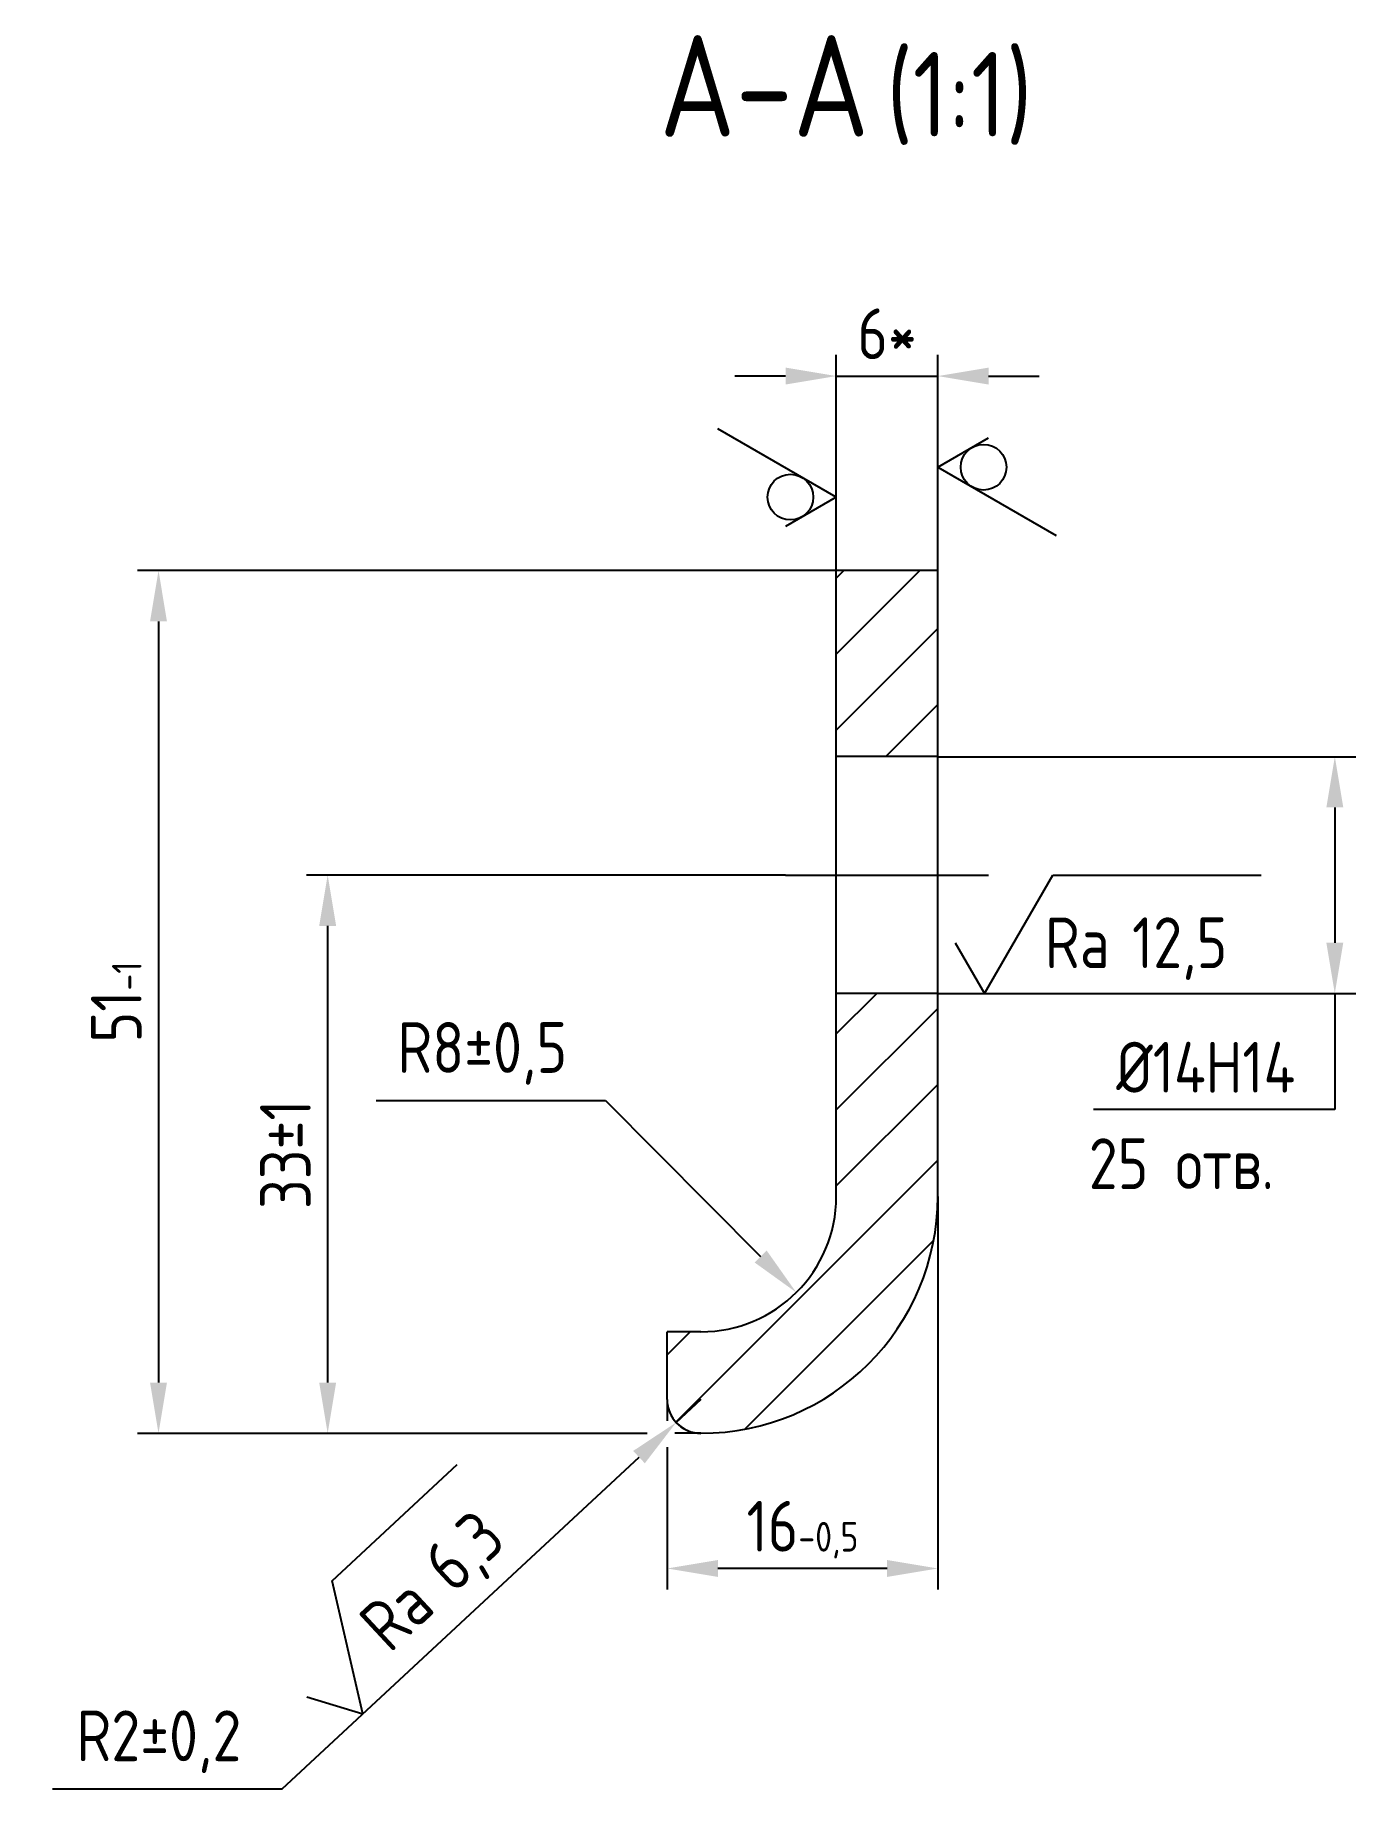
# Model space of a CAD drawing. Header units: millimetres. Extents: x 2992 to 6597, y 1250 to 2866.
# Drawn here: x 4065.3 to 4143.4, y 1360.9 to 1464.6 of the extents above; entities that cross this region are included whole.
import ezdxf
from ezdxf.enums import TextEntityAlignment as Align

# ---------------------------------------------------------------- set-up
doc = ezdxf.new("R2010")
doc.units = ezdxf.units.MM
doc.header["$LTSCALE"] = 0.4
doc.linetypes.add('CENTER', pattern=[50.8, 31.75, -6.35, 6.35, -6.35])
for name, color, linetype in [('Cen', 5, 'CENTER'), ('Cont', 6, 'Continuous'), ('Dim', 7, 'Continuous'), ('Hatch', 2, 'Continuous'), ('Text', 3, 'Continuous'), ('Textb', 6, 'Continuous')]:
    doc.layers.add(name, color=color, linetype=linetype)
doc.styles.add('Style1', font='romans.shx', dxfattribs={"width": 0.8})
doc.dimstyles.new('Dia_1', dxfattribs={"dimtxt": 3, "dimasz": 3, "dimexe": 1.25, "dimexo": 0, "dimgap": 1, "dimtad": 1, "dimtoh": 1, "dimtxsty": 'Style1', "dimcen": 2.5, "dimclrt": 3, "dimadec": 0, "dimazin": 0, "dimtfac": 1, "dimtmove": 0, "dimatfit": 3, "dimfxl": 1, "dimarcsym": 0})
doc.dimstyles.new('Lin$0', dxfattribs={"dimtxt": 3, "dimasz": 3, "dimexe": 1.25, "dimexo": 0, "dimgap": 1, "dimtad": 1, "dimtoh": 1, "dimdec": 5, "dimlfac": -1, "dimtxsty": 'Style1', "dimcen": 2.5, "dimclrt": 3, "dimaunit": 1, "dimadec": 0, "dimazin": 0, "dimtfac": 1, "dimtdec": 5, "dimtmove": 0, "dimatfit": 3, "dimldrblk": 'NONE', "dimfxl": 1, "dimarcsym": 0})

msp = doc.modelspace()

# ---------------------------------------------------------------- texts
at = {"layer": 'Text', "color": 3, "style": 'Style1', "width": 0.8}
msp.add_text('25 отв.', height=3, dxfattribs=at).set_placement((4127.623006, 1396.36175))

# ---------------------------------------------------------------- blocks, each defined once
blk = doc.blocks.new('*D45')
at = {"layer": 'Defpoints', "color": 0, "transparency": 16777216}
for p in [(4082.63, 1414.92), (4109.7, 1414.92), (4101.52, 1381.92)]:
    blk.add_point(p, dxfattribs=at)
at = {"layer": 'Dim', "color": 0, "lineweight": -2, "transparency": 16777216}
for p, q in [((4109.7, 1414.92), (4081.38, 1414.92)), ((4082.63, 1384.92), (4082.63, 1411.92)), ((4101.52, 1381.92), (4081.38, 1381.92))]:
    blk.add_line(p, q, dxfattribs=at)
at = {"layer": 'Dim', "color": 0, "transparency": 16777216}
for points in [[(4082.13, 1411.92), (4083.13, 1411.92), (4082.63, 1414.92)], [(4082.13, 1384.92), (4083.13, 1384.92), (4082.63, 1381.92)]]:
    blk.add_solid(points, dxfattribs=at)
at = {"layer": 'Dim', "color": 3, "transparency": 16777216, "insert": (4080.13, 1398.42), "char_height": 3, "attachment_point": 5, "rotation": 90, "style": 'Style1'}
blk.add_mtext('33%%P1', dxfattribs=at)
blk = doc.blocks.new('_None')
blk = doc.blocks.new('*D46')
at = {"layer": 'Defpoints', "color": 0, "transparency": 16777216}
for p in [(4112.7, 1432.92), (4072.63, 1381.92), (4091.92, 1381.92)]:
    blk.add_point(p, dxfattribs=at)
at = {"layer": 'Dim', "color": 0, "lineweight": -2, "transparency": 16777216}
for p, q in [((4112.7, 1432.92), (4071.38, 1432.92)), ((4072.63, 1429.92), (4072.63, 1384.92)), ((4091.92, 1381.92), (4071.38, 1381.92))]:
    blk.add_line(p, q, dxfattribs=at)
at = {"layer": 'Dim', "color": 0, "transparency": 16777216}
for points in [[(4072.13, 1429.92), (4073.13, 1429.92), (4072.63, 1432.92)], [(4072.13, 1384.92), (4073.13, 1384.92), (4072.63, 1381.92)]]:
    blk.add_solid(points, dxfattribs=at)
at = {"layer": 'Dim', "color": 3, "transparency": 16777216, "insert": (4070.13, 1407.42), "char_height": 3, "attachment_point": 5, "rotation": 90, "style": 'Style1'}
blk.add_mtext('51{\\H0.58333x;\\S^-1;}', dxfattribs=at)
blk = doc.blocks.new('*D47')
at = {"layer": 'Defpoints', "color": 0, "transparency": 16777216}
for p in [(4118.7, 1444.42), (4112.7, 1432.92), (4118.7, 1432.92)]:
    blk.add_point(p, dxfattribs=at)
at = {"layer": 'Dim', "color": 0, "lineweight": -2, "transparency": 16777216}
for p, q in [((4112.7, 1432.92), (4112.7, 1445.67)), ((4118.7, 1432.92), (4118.7, 1445.67)), ((4109.7, 1444.42), (4106.7, 1444.42)), ((4112.7, 1444.42), (4118.7, 1444.42)), ((4121.7, 1444.42), (4124.7, 1444.42))]:
    blk.add_line(p, q, dxfattribs=at)
at = {"layer": 'Dim', "color": 0, "transparency": 16777216}
for points in [[(4109.7, 1444.92), (4109.7, 1443.92), (4112.7, 1444.42)], [(4121.7, 1444.92), (4121.7, 1443.92), (4118.7, 1444.42)]]:
    blk.add_solid(points, dxfattribs=at)
at = {"layer": 'Dim', "color": 3, "transparency": 16777216, "insert": (4115.7, 1446.92), "char_height": 3, "attachment_point": 5, "style": 'Style1'}
blk.add_mtext('6*', dxfattribs=at)
blk = doc.blocks.new('sherISO_09')
at = {"layer": 'Text'}
for q in [(4.04, 7), (-1.73, 3)]:
    blk.add_line((0, 0), q, dxfattribs=at)
blk.add_circle((0, 2.71), 1.35, dxfattribs=at)
blk = doc.blocks.new('*D48')
at = {"layer": 'Defpoints', "color": 0, "transparency": 16777216}
for p in [(4118.7, 1395.92), (4102.7, 1381.11), (4102.7, 1373.93)]:
    blk.add_point(p, dxfattribs=at)
at = {"layer": 'Dim', "color": 0, "lineweight": -2, "transparency": 16777216}
for p, q in [((4118.7, 1395.92), (4118.7, 1372.68)), ((4102.7, 1381.11), (4102.7, 1372.68)), ((4115.7, 1373.93), (4105.7, 1373.93))]:
    blk.add_line(p, q, dxfattribs=at)
at = {"layer": 'Dim', "color": 0, "transparency": 16777216}
for points in [[(4105.7, 1374.43), (4105.7, 1373.43), (4102.7, 1373.93)], [(4115.7, 1374.43), (4115.7, 1373.43), (4118.7, 1373.93)]]:
    blk.add_solid(points, dxfattribs=at)
at = {"layer": 'Dim', "color": 3, "transparency": 16777216, "insert": (4110.7, 1376.43), "char_height": 3, "attachment_point": 5, "style": 'Style1'}
blk.add_mtext('16{\\H0.58333x;\\S^-0,5;}', dxfattribs=at)
blk = doc.blocks.new('ZNAK02')
at = {"layer": 'Textb', "style": 'Style1', "width": 0.8}
blk.add_attdef('А-А', text='', height=6, dxfattribs=at).set_placement((13.92, -0.06), align=Align.RIGHT)
blk.add_attdef('SC(1)', (14.94, -0.06), '', height=5, dxfattribs=at)
blk = doc.blocks.new('*D49')
at = {"layer": 'Defpoints', "color": 0, "transparency": 16777216}
for p in [(4118.7, 1421.92), (4142.17, 1421.92), (4118.7, 1407.92)]:
    blk.add_point(p, dxfattribs=at)
at = {"layer": 'Dim', "color": 0, "lineweight": -2, "transparency": 16777216}
for p, q in [((4118.7, 1421.92), (4143.42, 1421.92)), ((4142.17, 1418.92), (4142.17, 1410.92)), ((4118.7, 1407.92), (4143.42, 1407.92)), ((4142.17, 1407.92), (4142.17, 1401.06)), ((4142.17, 1401.06), (4127.91, 1401.06))]:
    blk.add_line(p, q, dxfattribs=at)
at = {"layer": 'Dim', "color": 0, "transparency": 16777216}
for points in [[(4141.67, 1418.92), (4142.67, 1418.92), (4142.17, 1421.92)], [(4141.67, 1410.92), (4142.67, 1410.92), (4142.17, 1407.92)]]:
    blk.add_solid(points, dxfattribs=at)
at = {"layer": 'Dim', "color": 3, "transparency": 16777216, "insert": (4134.54, 1403.56), "char_height": 3, "attachment_point": 5, "style": 'Style1'}
blk.add_mtext('%%C14H14', dxfattribs=at)
blk = doc.blocks.new('sherISO_01')
at = {"layer": 'Text'}
blk.add_line((4.04, 7), (16.36, 7), dxfattribs=at)
blk.add_lwpolyline([(-1.73, 3), (0, 0), (4.04, 7)], dxfattribs=at)
at = {"layer": 'Text', "style": 'Style1', "width": 0.8}
blk.add_text('Ra', height=3, dxfattribs=at).set_placement((3.58, 1.5))
blk.add_attdef('12,5', (8.73, 1.5), '', height=3, dxfattribs=at)
blk = doc.blocks.new('*D50')
at = {"layer": 'Defpoints', "color": 0, "transparency": 16777216}
for p in [(4104.7, 1383.92), (4103.23, 1382.56)]:
    blk.add_point(p, dxfattribs=at)
at = {"layer": 'Dim', "color": 0, "lineweight": -2, "transparency": 16777216}
for p, q in [((4104.7, 1383.92), (4103.23, 1382.56)), ((4079.94, 1360.9), (4101.04, 1380.52)), ((4066.37, 1360.9), (4079.94, 1360.9))]:
    blk.add_line(p, q, dxfattribs=at)
blk.add_arc((4104.7, 1383.92), 2, 187.1124, 270, dxfattribs=at)
at = {"layer": 'Dim', "color": 0, "transparency": 16777216}
blk.add_solid([(4100.69, 1380.88), (4101.38, 1380.15), (4103.23, 1382.56)], dxfattribs=at)
at = {"layer": 'Dim', "color": 3, "transparency": 16777216, "insert": (4072.65, 1363.69), "char_height": 3, "attachment_point": 5, "style": 'Style1'}
blk.add_mtext('R2%%P0,2', dxfattribs=at)
blk = doc.blocks.new('sherISO_03')
at = {"layer": 'Text'}
blk.add_line((4.04, 7), (14.12, 7), dxfattribs=at)
blk.add_lwpolyline([(-1.73, 3), (0, 0), (4.04, 7)], dxfattribs=at)
at = {"layer": 'Text', "style": 'Style1', "width": 0.8}
blk.add_text('Ra', height=3, dxfattribs=at).set_placement((3.58, 1.5))
blk.add_attdef('6,3', (8.73, 1.5), '', height=3, dxfattribs=at)
blk = doc.blocks.new('*D51')
at = {"layer": 'Defpoints', "color": 0, "transparency": 16777216}
for p in [(4099.06, 1401.6), (4104.7, 1395.92)]:
    blk.add_point(p, dxfattribs=at)
at = {"layer": 'Dim', "color": 0, "lineweight": -2, "transparency": 16777216}
for p, q in [((4085.49, 1401.6), (4099.06, 1401.6)), ((4099.06, 1401.6), (4108.22, 1392.38))]:
    blk.add_line(p, q, dxfattribs=at)
at = {"layer": 'Dim', "color": 0, "transparency": 16777216}
blk.add_solid([(4108.58, 1392.73), (4107.87, 1392.02), (4110.33, 1390.25)], dxfattribs=at)
at = {"layer": 'Dim', "color": 3, "transparency": 16777216, "insert": (4091.77, 1404.38), "char_height": 3, "attachment_point": 5, "style": 'Style1'}
blk.add_mtext('R8%%P0,5', dxfattribs=at)

# ---------------------------------------------------------------- dimensions: what is measured, and where the dimension line sits
at = {"layer": 'Dim'}
for base, p1, p2, text, picture, middle in [((4118.696522, 1444.423932), (4112.696522, 1432.922459), (4118.696522, 1432.922459), '<>*', '*D47', (4115.696522, 1446.923932)), ((4102.696522, 1373.928921), (4118.696522, 1395.922459), (4102.696522, 1381.105926), '<>{\\H0.58333x;\\S^-0,5;}', '*D48', (4110.696522, 1376.428921))]:
    dim = msp.add_linear_dim(base=base, p1=p1, p2=p2, text=text, dimstyle='Lin$0', dxfattribs=at)
    dim.commit()
    dim.dimension.update_dxf_attribs({"geometry": picture, "text_midpoint": middle})
for base, p1, p2, text, picture, middle in [((4072.625254, 1381.922459), (4112.696522, 1432.922459), (4091.918001, 1381.922459), '<>{\\H0.58333x;\\S^-1;}', '*D46', (4070.125254, 1407.422459)), ((4082.625254, 1414.922459), (4101.517452, 1381.922459), (4109.696522, 1414.922459), '<>%%P1', '*D45', (4080.125254, 1398.422459))]:
    dim = msp.add_linear_dim(base=base, p1=p1, p2=p2, angle=270, text=text, dimstyle='Lin$0', dxfattribs=at)
    dim.commit()
    dim.dimension.update_dxf_attribs({"geometry": picture, "text_midpoint": middle})
dim = msp.add_linear_dim(base=(4142.16787, 1421.922459), p1=(4118.696522, 1407.922459), p2=(4118.696522, 1421.922459), angle=270, text='%%C<>H14', dimstyle='Lin$0', dxfattribs=at)
dim.commit()
dim.dimension.update_dxf_attribs({"geometry": '*D49', "text_midpoint": (4134.539298, 1401.056633), "dimtype": 160})
dim = msp.add_radius_dim(center=(4104.696522, 1395.922459), mpoint=(4099.058268, 1401.597853), text='<>%%P0,5', dimstyle='Dia_1', override={"dimse1": 1, "dimarcsym": 1}, dxfattribs=at)
dim.commit()
dim.dimension.update_dxf_attribs({"geometry": '*D51', "text_midpoint": (4091.772554, 1401.597853), "dimtype": 164})
dim = msp.add_radius_dim(center=(4104.696522, 1383.922459), mpoint=(4103.231965, 1382.560449), text='<>%%P0,2', dimstyle='Dia_1', dxfattribs=at)
dim.commit()
dim.dimension.update_dxf_attribs({"geometry": '*D50', "text_midpoint": (4072.654282, 1360.89935), "dimtype": 164})

# ---------------------------------------------------------------- hatches: boundary and pattern name
at = {"layer": 'Hatch'}
h = msp.add_hatch(dxfattribs=at)
h.set_pattern_fill('ANSI31', color=256, style=0)
h.set_pattern_definition([(45, (2310.014, 6683.7804), (-2.245064, 2.245064), [])])
h.paths.add_polyline_path([(4118.696522, 1432.922459), (4112.696522, 1432.922459), (4112.696522, 1421.922459), (4118.696522, 1421.922459)])
h.paths.add_polyline_path([(4104.696522, 1387.922459), (4102.696522, 1387.922459), (4102.696522, 1383.922459, 0.4142135624), (4104.696522, 1381.922459, 0.4142135624), (4118.696522, 1395.922459), (4118.696522, 1407.922459), (4112.696522, 1407.922459), (4112.696522, 1395.922459, -0.4142135624)])

# ---------------------------------------------------------------- linework, layer by layer
at = {"layer": 'Cen'}
msp.add_line((4109.696522, 1414.922459), (4121.696522, 1414.922459), dxfattribs=at)
at = {"layer": 'Cont'}
for p, q in [((4118.696522, 1432.922459), (4112.696522, 1432.922459)), ((4112.696522, 1395.922459), (4112.696522, 1432.922459)), ((4118.696522, 1395.922459), (4118.696522, 1432.922459)), ((4118.696522, 1421.922459), (4112.696522, 1421.922459)), ((4118.696522, 1407.922459), (4112.696522, 1407.922459)), ((4104.696522, 1387.922459), (4102.696522, 1387.922459)), ((4102.696522, 1383.922459), (4102.696522, 1387.922459))]:
    msp.add_line(p, q, dxfattribs=at)
for centre, radius, start, end in [((4104.696522, 1395.922459), 14, 270, 0), ((4104.696522, 1395.922459), 8, 270, 0), ((4104.696522, 1383.922459), 2, 180, 270)]:
    msp.add_arc(centre, radius, start, end, dxfattribs=at)
at = {"layer": 'Dim'}
for p, q in [((4102.696522, 1383.922459), (4102.696522, 1382.662952)), ((4104.696522, 1381.922459), (4103.146308, 1381.922459))]:
    msp.add_line(p, q, dxfattribs=at)

# ---------------------------------------------------------------- block references
for name, p, values in [('ZNAK02', (4100.720892, 1458.637084), {'А-А': 'А-А', 'SC(1)': '(1:1)'}), ('sherISO_01', (4121.452317, 1407.922459), {'12,5': '12,5'})]:
    msp.add_blockref(name, p, dxfattribs=at).add_auto_attribs(values)
for p, rotation in [((4112.696522, 1437.26333), 89.99999999999999), ((4118.696522, 1439.03278), 270)]:
    msp.add_blockref('sherISO_09', p, dxfattribs=dict(at, rotation=rotation))
at = {"layer": 'Dim', "rotation": 42.92225502931972}
msp.add_blockref('sherISO_03', (4084.706328, 1365.33195), dxfattribs=at).add_auto_attribs({'6,3': '6,3'})

msp.set_redraw_order([(e.dxf.handle, doc.entitydb.next_handle()) for e in msp.query("TEXT MTEXT ATTDEF DIMENSION ARC_DIMENSION")])  # texts and dimensions are drawn at this point

doc.saveas('drawing.dxf')
